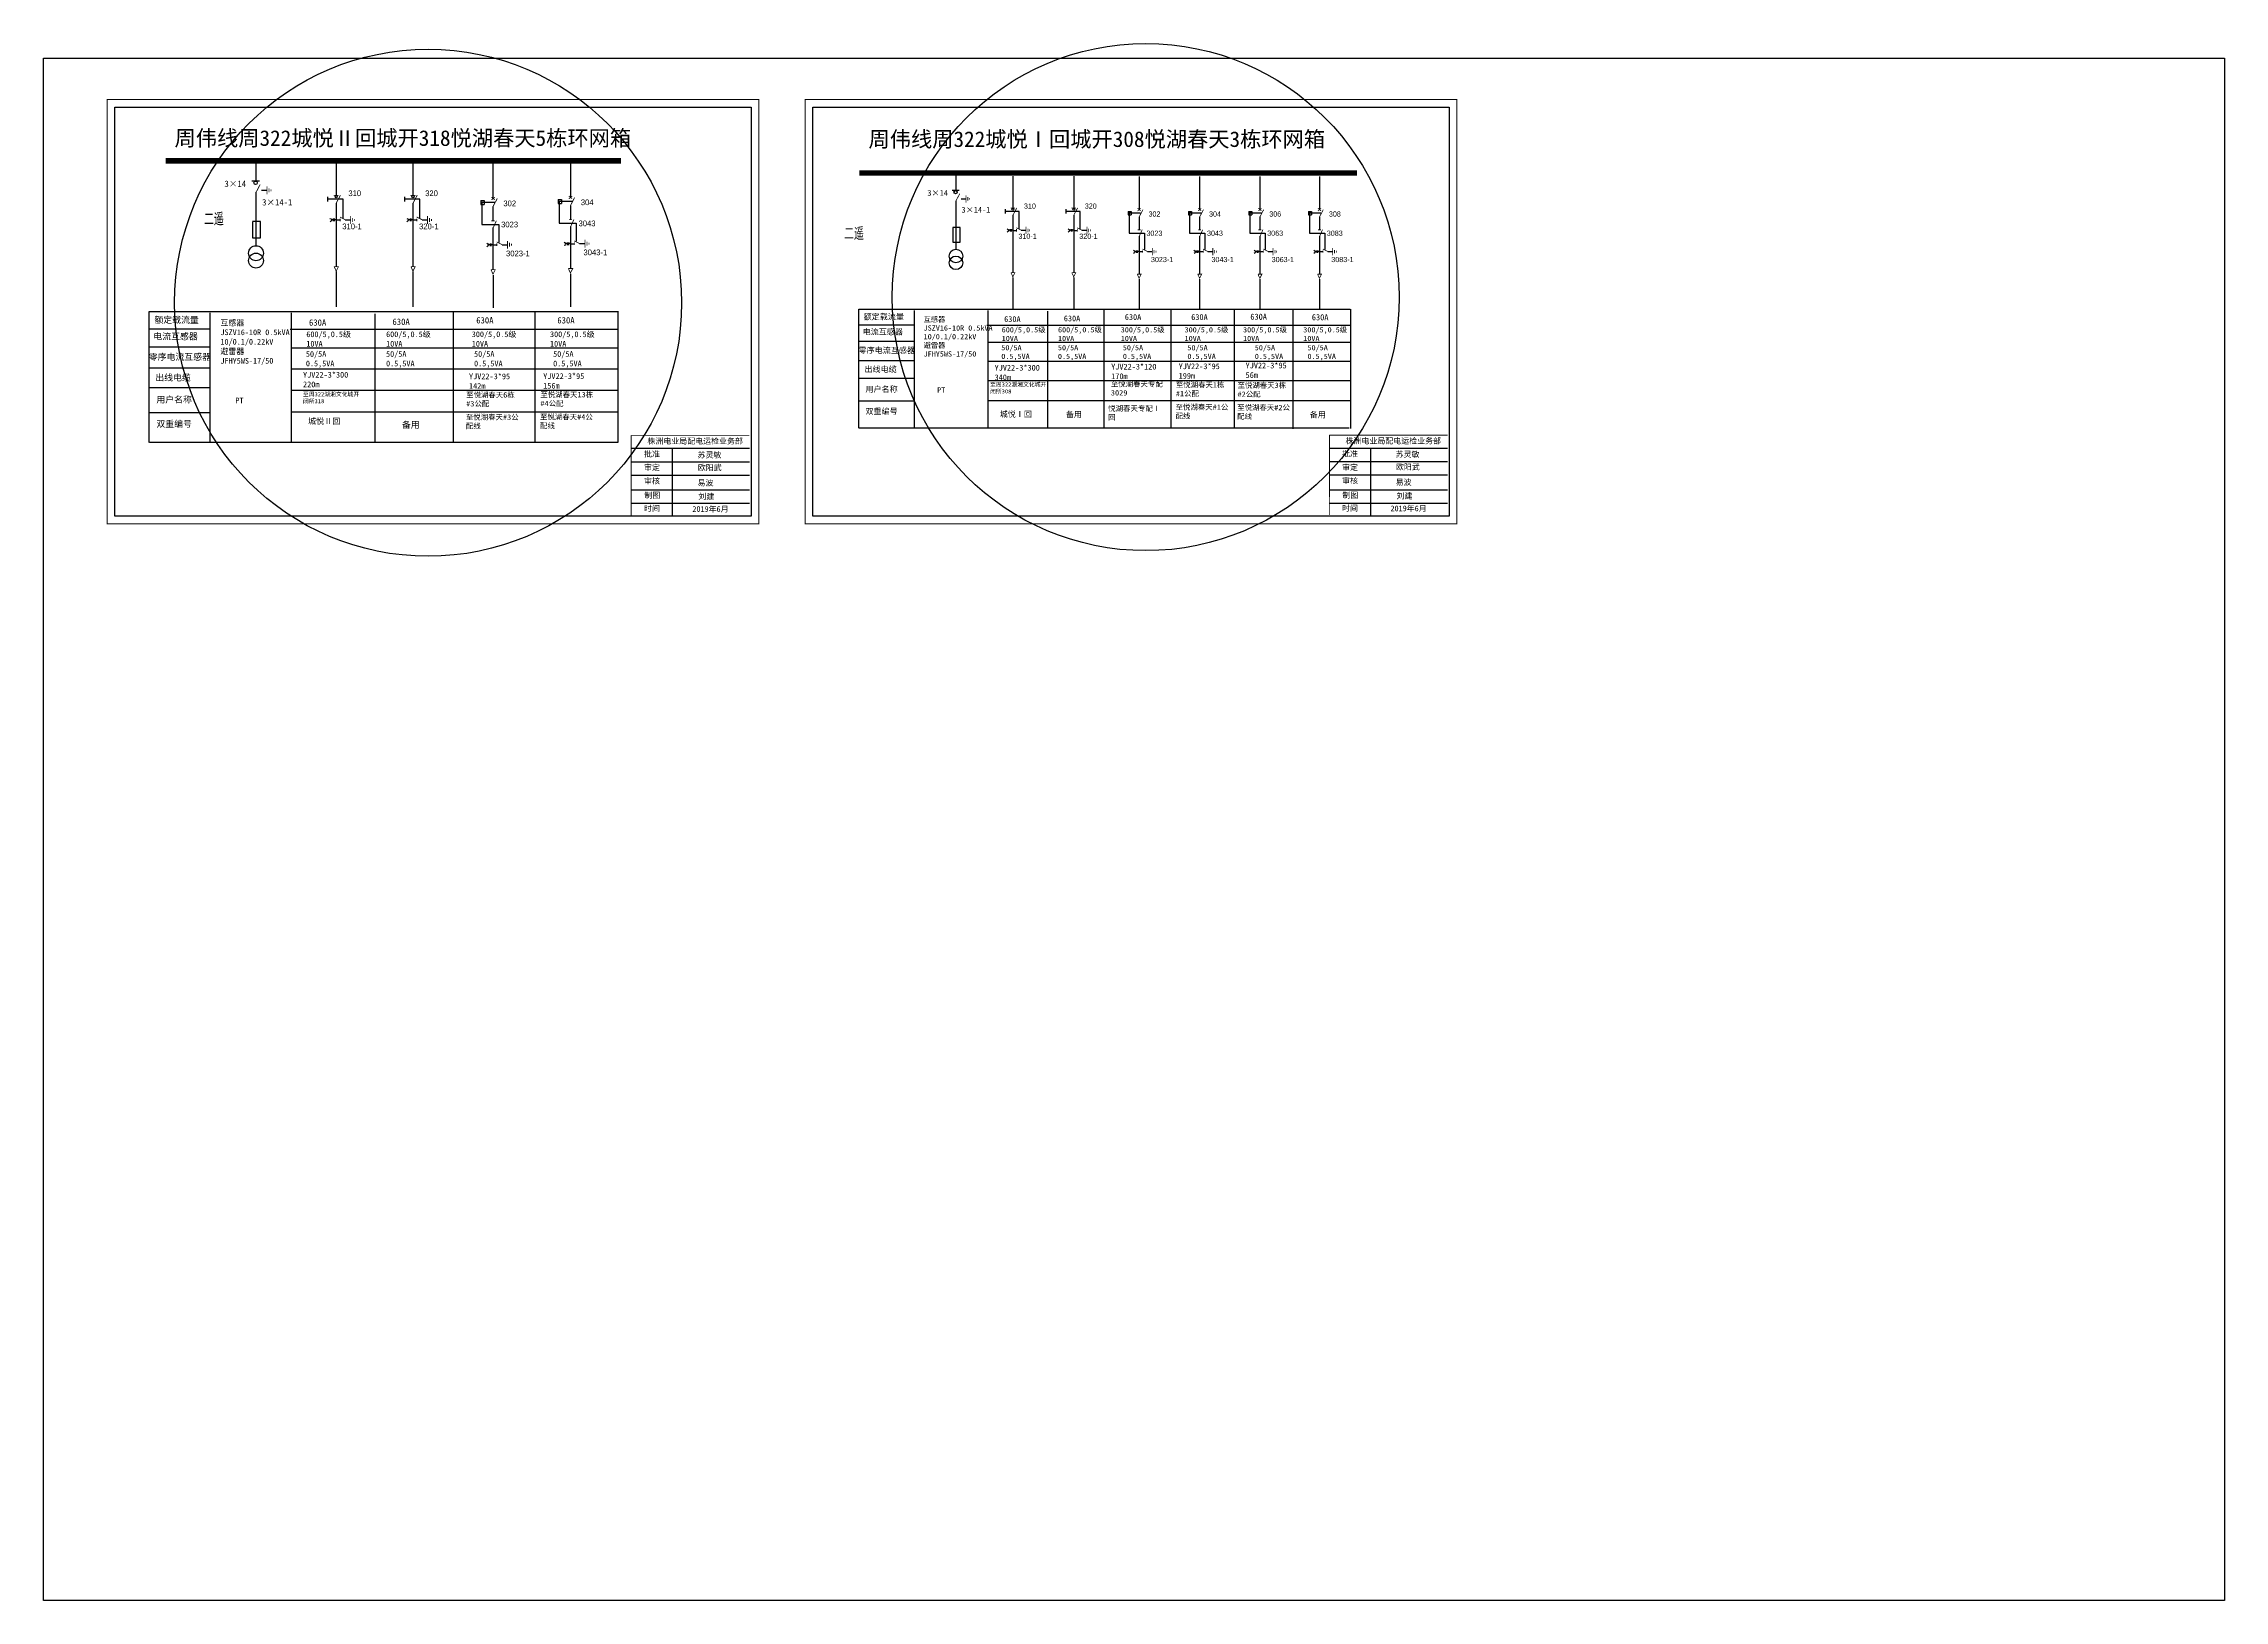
# Model space of a CAD drawing. Extents: x -194 to 226, y -192 to 108.
import ezdxf

# ---------------------------------------------------------------- set-up
doc = ezdxf.new("R2010")
doc.units = 0
doc.header["$LTSCALE"] = 0.774411
doc.linetypes.add('ACAD_ISO02W100', pattern=[15, 12, -3])
doc.linetypes.add('CENTER', pattern=[50.8, 31.75, -6.35, 6.35, -6.35])
doc.layers.get('0').update_dxf_attribs({"linetype": 'CONTINUOUS'})
doc.layers.add('2', color=7, linetype='CONTINUOUS')
doc.layers.add('3', color=7, linetype='CONTINUOUS')
doc.styles.add('hztxt_txtstyle_0.00_0_0', font='simkai.ttf')
doc.styles.add('hztxt_txtstyle_1.80_0_0', font='', dxfattribs={"height": 1.8, "bigfont": 'hztxt.shx'})
doc.styles.add('hztxt_txtstyle_2.70_0_0', font='simkai.ttf', dxfattribs={"height": 2.7})
doc.styles.add('字体', font='', dxfattribs={"height": 2.5})
doc.styles.add('宋体', font='', dxfattribs={"width": 0.65})
doc.styles.get('hztxt_txtstyle_1.80_0_0').set_extended_font_data('hztxt')
doc.styles.get('字体').set_extended_font_data('SimSun')
doc.styles.get('宋体').set_extended_font_data('SimSun')

# ---------------------------------------------------------------- blocks, each defined once
blk = doc.blocks.new('JD')
for points in [[(-2, 0.2), (-2, -0.2), (2, 0.2), (2, -0.2)], [(1, -1.2), (1, -0.8), (-1, -1.2), (-1, -0.8)], [(-0.5, -1.8), (-0.5, -2.2), (0.5, -1.8), (0.5, -2.2)]]:
    blk.add_trace(points)

msp = doc.modelspace()

# ---------------------------------------------------------------- linework, layer by layer
at = {"color": 0}
for p, q in [((-194.22, 105.09), (225.78, 105.09)), ((-153.34, 85.09), (-153.34, 81.47)), ((-137.88, 85.38), (-137.88, 78.66)), ((-123.09, 85.38), (-123.09, 78.66)), ((-107.68, 85.07), (-107.68, 78.01)), ((-92.76, 85.28), (-92.76, 78.22)), ((-18.53, 82.94), (-18.53, 79.65)), ((-7.55, 82.33), (-7.55, 76.22)), ((4.17, 82.33), (4.17, 76.22)), ((16.76, 82.3), (16.76, 75.88)), ((28.41, 82.3), (28.41, 75.88)), ((40.01, 82.3), (40.01, 75.88)), ((51.49, 82.3), (51.49, 75.88)), ((-153.33, 79.24), (-153.33, 68.98)), ((-152.25, 79.64), (-151.21, 79.64)), ((-137.88, 77.16), (-137.88, 64.95)), ((-123.09, 77.16), (-123.09, 64.95)), ((-110.02, 77.63), (-109.36, 77.63)), ((-110.02, 77.63), (-110.02, 76.9)), ((-110.02, 76.9), (-109.36, 76.9)), ((-109.36, 77.63), (-109.36, 76.9)), ((-107.68, 76.52), (-107.68, 73.79)), ((-95.11, 77.84), (-94.45, 77.84)), ((-95.11, 77.84), (-95.11, 77.11)), ((-95.11, 77.11), (-94.45, 77.11)), ((-94.45, 77.84), (-94.45, 77.11)), ((-92.76, 76.72), (-92.76, 74)), ((-18.52, 77.61), (-18.52, 68.29)), ((-17.54, 77.98), (-16.59, 77.98)), ((-137.88, 73.92), (-137.12, 73.92)), ((-136.12, 73.94), (-135.09, 73.94)), ((-123.09, 73.92), (-122.33, 73.92)), ((-121.34, 73.94), (-120.3, 73.94)), ((-107.68, 72.43), (-107.68, 64.39)), ((-92.76, 72.64), (-92.76, 64.6)), ((-7.55, 74.86), (-7.55, 63.76)), ((-7.55, 71.91), (-6.86, 71.91)), ((-5.96, 71.93), (-5.02, 71.93)), ((4.17, 74.86), (4.17, 63.76)), ((4.17, 71.91), (4.86, 71.91)), ((5.76, 71.93), (6.7, 71.93)), ((14.63, 75.54), (15.22, 75.54)), ((14.63, 75.54), (14.63, 74.87)), ((14.63, 74.87), (15.22, 74.87)), ((15.22, 75.54), (15.22, 74.87)), ((16.76, 74.52), (16.76, 72.05)), ((26.28, 75.54), (26.88, 75.54)), ((26.28, 75.54), (26.28, 74.87)), ((26.28, 74.87), (26.88, 74.87)), ((26.88, 75.54), (26.88, 74.87)), ((28.41, 74.52), (28.41, 72.05)), ((37.88, 75.54), (38.48, 75.54)), ((37.88, 75.54), (37.88, 74.87)), ((37.88, 74.87), (38.48, 74.87)), ((38.48, 75.54), (38.48, 74.87)), ((40.01, 74.52), (40.01, 72.05)), ((49.36, 75.54), (49.96, 75.54)), ((49.36, 75.54), (49.36, 74.87)), ((49.36, 74.87), (49.96, 74.87)), ((49.96, 75.54), (49.96, 74.87)), ((51.49, 74.52), (51.49, 72.05)), ((-107.68, 69.13), (-106.92, 69.13)), ((-105.92, 69.15), (-104.89, 69.15)), ((-92.76, 69.34), (-92, 69.34)), ((-91.01, 69.36), (-89.98, 69.36)), ((16.76, 70.81), (16.76, 63.5)), ((16.76, 67.81), (17.45, 67.81)), ((18.35, 67.83), (19.29, 67.83)), ((28.41, 70.81), (28.41, 63.5)), ((28.41, 67.81), (29.11, 67.81)), ((30.01, 67.83), (30.95, 67.83)), ((40.01, 70.81), (40.01, 63.5)), ((40.01, 67.81), (40.7, 67.81)), ((41.61, 67.83), (42.55, 67.83)), ((51.49, 70.81), (51.49, 63.5)), ((51.49, 67.81), (52.18, 67.81)), ((53.08, 67.83), (54.02, 67.83)), ((-162.08, 52.89), (-173.85, 52.89)), ((-26.52, 50.51), (-37.22, 50.51)), ((-26.48, 53.66), (-37.18, 53.66)), ((-162.12, 49.42), (-173.9, 49.42)), ((-26.52, 46.79), (-37.22, 46.79)), ((-162.12, 45.34), (-173.9, 45.34)), ((-26.56, 43.4), (-37.26, 43.4)), ((-162.17, 41.61), (-173.94, 41.61)), ((-26.52, 38.99), (-37.22, 38.99)), ((-162.13, 36.76), (-173.9, 36.76))]:
    msp.add_line(p, q, dxfattribs=at)
for p, q in [((-194.22, -191.91), (-194.22, 105.09)), ((225.78, 105.09), (225.78, -191.91)), ((225.78, -191.91), (-194.22, -191.91))]:
    msp.add_line(p, q)
at = {"color": 0, "linetype": 'ACAD_ISO02W100'}
for p, q in [((-107.35, 77.25), (-109.81, 77.25)), ((-109.81, 77.25), (-109.81, 73.06)), ((-92.43, 77.46), (-94.9, 77.46)), ((-94.9, 77.46), (-94.9, 73.27)), ((-109.81, 73.06), (-106.56, 73.06)), ((-106.56, 73.06), (-106.56, 69.6)), ((-94.9, 73.27), (-91.65, 73.27)), ((-91.65, 73.27), (-91.65, 69.81)), ((17.06, 75.19), (14.82, 75.19)), ((14.82, 75.19), (14.82, 71.38)), ((28.71, 75.19), (26.47, 75.19)), ((26.47, 75.19), (26.47, 71.38)), ((40.31, 75.19), (38.07, 75.19)), ((38.07, 75.19), (38.07, 71.38)), ((51.79, 75.19), (49.55, 75.19)), ((49.55, 75.19), (49.55, 71.38)), ((14.82, 71.38), (17.77, 71.38)), ((17.77, 71.38), (17.77, 68.24)), ((26.47, 71.38), (29.43, 71.38)), ((29.43, 71.38), (29.43, 68.24)), ((38.07, 71.38), (41.03, 71.38)), ((41.03, 71.38), (41.03, 68.24)), ((49.55, 71.38), (52.5, 71.38)), ((52.5, 71.38), (52.5, 68.24))]:
    msp.add_line(p, q, dxfattribs=at)
at = {"color": 0, "linetype": 'CENTER'}
for p, q in [((-137.87, 63.96), (-137.87, 57.21)), ((-123.09, 63.96), (-123.09, 57.21)), ((-107.67, 63.31), (-107.67, 56.97)), ((-92.76, 63.52), (-92.76, 57.18)), ((-7.55, 62.86), (-7.55, 56.72)), ((4.17, 62.86), (4.17, 56.72)), ((16.76, 62.52), (16.76, 56.76)), ((28.42, 62.52), (28.42, 56.76)), ((40.02, 62.52), (40.02, 56.76)), ((51.49, 62.52), (51.49, 56.76))]:
    msp.add_line(p, q, dxfattribs=at)
at = {"color": 0, "linetype": 'Continuous'}
for p, q in [((-173.92, 56.27), (-83.48, 56.27)), ((-173.88, 31.04), (-173.88, 56.27)), ((-162.19, 56), (-162.19, 31.04)), ((-146.56, 56), (-146.56, 31.04)), ((-130.45, 55.84), (-130.45, 31.06)), ((-115.33, 56.23), (-115.33, 31.04)), ((-99.6, 56.23), (-99.6, 31.04)), ((-83.66, 56.21), (-83.66, 31.03)), ((-37.24, 56.74), (57.42, 56.74)), ((-37.2, 33.8), (-37.2, 56.74)), ((-26.57, 56.49), (-26.57, 33.8)), ((-12.36, 56.49), (-12.36, 33.8)), ((-0.85, 56.34), (-0.85, 33.81)), ((9.98, 56.7), (9.98, 33.8)), ((22.87, 56.7), (22.87, 33.8)), ((35.07, 56.68), (35.07, 33.79)), ((46.34, 56.6), (46.34, 33.71)), ((57.48, 56.72), (57.48, 33.78)), ((-146.75, 52.9), (-83.66, 52.9)), ((-12.54, 53.67), (57.45, 53.67)), ((-146.56, 49.28), (-83.66, 49.28)), ((-12.36, 50.38), (57.48, 50.38)), ((-12.36, 46.7), (57.36, 46.7)), ((-146.56, 45.23), (-83.66, 45.23)), ((-12.36, 42.97), (57.55, 42.97)), ((-146.56, 41.13), (-83.66, 41.13)), ((-12.36, 39.17), (57.45, 39.17)), ((-146.56, 36.95), (-83.66, 36.95)), ((57.21, 33.8), (-37.13, 33.8)), ((-83.66, 31.04), (-173.8, 31.04)), ((-81.04, 29.95), (-58.28, 29.95)), ((-73.14, 29.95), (-73.14, 17.02)), ((53.41, 29.99), (76.16, 29.99)), ((61.31, 29.99), (61.31, 17.05)), ((-81.04, 27.36), (-58.28, 27.36)), ((53.41, 27.39), (76.16, 27.39)), ((-81.04, 24.76), (-58.28, 24.76)), ((-81.04, 21.94), (-58.28, 21.94)), ((53.41, 24.8), (76.16, 24.8)), ((53.41, 21.97), (76.16, 21.97)), ((-81.04, 19.35), (-58.28, 19.35)), ((53.41, 19.38), (76.16, 19.38))]:
    msp.add_line(p, q, dxfattribs=at)
at = {"color": 0, "linetype": 'Continuous', "const_width": 0.182}
for points in [[(-181.98, 97.08), (-56.49, 97.08), (-56.49, 15.38), (-181.98, 15.38)], [(-47.53, 97.12), (77.95, 97.12), (77.95, 15.41), (-47.53, 15.41)]]:
    msp.add_lwpolyline(points, close=True, dxfattribs=at)
at = {"color": 0, "linetype": 'Continuous'}
for points in [[(-180.5, 95.6), (-57.97, 95.6), (-57.97, 16.85), (-180.5, 16.85)], [(-46.05, 95.64), (76.48, 95.64), (76.48, 16.89), (-46.05, 16.89)]]:
    msp.add_lwpolyline(points, close=True, dxfattribs=at)
at = {"color": 0}
for points, const_width in [([(-170.72, 85.3), (-83.04, 85.3)], 1.1), ([(-154.17, 81.42), (-152.63, 81.42)], 0.261), ([(-153.33, 79.19), (-152.5, 80.76)], 0.165), ([(-37.13, 82.94), (58.72, 82.94)], 0.998), ([(-138.36, 78.64), (-137.39, 78.64)], 0.165), ([(-137.88, 77.12), (-137.05, 78.68)], 0.165), ([(-123.58, 78.64), (-122.6, 78.64)], 0.165), ([(-123.09, 77.12), (-122.27, 78.68)], 0.165), ([(-107.98, 78.32), (-107.34, 77.78)], 0.165), ([(-107.99, 77.77), (-107.32, 78.27)], 0.165), ([(-107.68, 76.47), (-106.85, 78.04)], 0.165), ([(-93.08, 77.98), (-92.41, 78.48)], 0.165), ([(-93.07, 78.53), (-92.42, 77.99)], 0.165), ([(-92.76, 76.68), (-91.94, 78.24)], 0.165), ([(-19.29, 79.6), (-17.88, 79.6)], 0.238), ([(-18.52, 77.57), (-17.77, 78.99)], 0.15), ([(-7.99, 76.2), (-7.11, 76.2)], 0.15), ([(-7.55, 74.82), (-6.8, 76.24)], 0.15), ([(3.73, 76.2), (4.61, 76.2)], 0.15), ([(4.17, 74.82), (4.92, 76.24)], 0.15), ([(16.48, 76.16), (17.06, 75.67)], 0.15), ([(16.47, 75.66), (17.08, 76.12)], 0.15), ([(16.76, 74.48), (17.51, 75.9)], 0.15), ([(28.13, 75.66), (28.74, 76.12)], 0.15), ([(28.14, 76.16), (28.72, 75.67)], 0.15), ([(28.41, 74.48), (29.16, 75.9)], 0.15), ([(39.73, 75.66), (40.34, 76.12)], 0.15), ([(39.73, 76.16), (40.32, 75.67)], 0.15), ([(40.01, 74.48), (40.76, 75.9)], 0.15), ([(51.21, 76.16), (51.8, 75.67)], 0.15), ([(51.2, 75.66), (51.81, 76.12)], 0.15), ([(51.49, 74.48), (52.24, 75.9)], 0.15), ([(-137.16, 74.47), (-136.06, 73.92)], 0.165), ([(-137.12, 74.17), (-137.12, 73.66)], 0.165), ([(-122.37, 74.47), (-121.27, 73.92)], 0.165), ([(-122.33, 74.17), (-122.33, 73.66)], 0.165), ([(-107.97, 73.75), (-107.36, 73.75)], 0.165), ([(-107.71, 72.23), (-107.02, 73.78)], 0.165), ([(-93.06, 73.96), (-92.45, 73.96)], 0.165), ([(-92.8, 72.44), (-92.1, 73.99)], 0.165), ([(-6.9, 72.41), (-5.9, 71.91)], 0.15), ([(-6.86, 72.14), (-6.86, 71.68)], 0.15), ([(4.82, 72.41), (5.82, 71.91)], 0.15), ([(4.86, 72.14), (4.86, 71.68)], 0.15), ([(16.49, 72.01), (17.04, 72.01)], 0.15), ([(16.73, 70.63), (17.36, 72.04)], 0.15), ([(28.15, 72.01), (28.7, 72.01)], 0.15), ([(28.38, 70.63), (29.01, 72.04)], 0.15), ([(39.74, 72.01), (40.3, 72.01)], 0.15), ([(39.98, 70.63), (40.61, 72.04)], 0.15), ([(51.22, 72.01), (51.78, 72.01)], 0.15), ([(51.46, 70.63), (52.09, 72.04)], 0.15), ([(-106.96, 69.68), (-105.86, 69.13)], 0.165), ([(-106.92, 69.38), (-106.92, 68.88)], 0.165), ([(-92.04, 69.89), (-90.95, 69.34)], 0.165), ([(-92, 69.59), (-92, 69.09)], 0.165), ([(17.41, 68.31), (18.41, 67.81)], 0.15), ([(17.45, 68.04), (17.45, 67.58)], 0.15), ([(29.07, 68.31), (30.07, 67.81)], 0.15), ([(29.11, 68.04), (29.11, 67.58)], 0.15), ([(40.67, 68.31), (41.66, 67.81)], 0.15), ([(40.7, 68.04), (40.7, 67.58)], 0.15), ([(52.14, 68.31), (53.14, 67.81)], 0.15), ([(52.18, 68.04), (52.18, 67.58)], 0.15), ([(-138.28, 64.92), (-137.44, 64.92), (-137.87, 64.07), (-138.27, 64.94)], 0.165), ([(-123.49, 64.92), (-122.66, 64.92), (-123.09, 64.07), (-123.48, 64.94)], 0.165), ([(-108.08, 64.34), (-107.24, 64.34), (-107.67, 63.49), (-108.07, 64.36)], 0.165), ([(-93.17, 64.55), (-92.33, 64.55), (-92.76, 63.7), (-93.16, 64.57)], 0.165), ([(-7.92, 63.74), (-7.16, 63.74), (-7.55, 62.96), (-7.91, 63.75)], 0.15), ([(3.8, 63.74), (4.56, 63.74), (4.17, 62.96), (3.81, 63.75)], 0.15), ([(16.39, 63.46), (17.15, 63.46), (16.76, 62.68), (16.4, 63.47)], 0.15), ([(28.05, 63.46), (28.81, 63.46), (28.42, 62.68), (28.06, 63.47)], 0.15), ([(39.64, 63.46), (40.41, 63.46), (40.02, 62.68), (39.65, 63.47)], 0.15), ([(51.12, 63.46), (51.88, 63.46), (51.49, 62.68), (51.13, 63.47)], 0.15)]:
    msp.add_lwpolyline(points, dxfattribs=dict(at, const_width=const_width))
for points in [[(-139.54, 78.39), (-139.54, 77.47)], [(-124.75, 78.39), (-124.75, 77.47)], [(-9.06, 75.98), (-9.06, 75.14)], [(2.66, 75.98), (2.66, 75.14)], [(-153.98, 73.55), (-153.98, 70.48), (-152.46, 70.48), (-152.46, 73.59), (-153.98, 73.59)], [(-138.43, 73.92), (-138.78, 73.92)], [(-138.43, 74.16), (-138.43, 73.66)], [(-138.28, 74.16), (-138.28, 73.66)], [(-137.88, 73.92), (-138.28, 73.92)], [(-123.64, 73.92), (-123.99, 73.92)], [(-123.64, 74.16), (-123.64, 73.66)], [(-123.49, 74.16), (-123.49, 73.66)], [(-123.09, 73.92), (-123.49, 73.92)], [(-19.11, 72.45), (-19.11, 69.65), (-17.73, 69.65), (-17.73, 72.48), (-19.11, 72.48)], [(-8.05, 71.92), (-8.37, 71.92)], [(-8.05, 72.13), (-8.05, 71.67)], [(-7.91, 72.13), (-7.91, 71.67)], [(-7.55, 71.92), (-7.91, 71.92)], [(3.66, 71.92), (3.35, 71.92)], [(3.66, 72.13), (3.66, 71.67)], [(3.8, 72.13), (3.8, 71.67)], [(4.17, 71.92), (3.8, 71.92)], [(-108.23, 69.14), (-108.58, 69.14)], [(-108.23, 69.37), (-108.23, 68.87)], [(-108.08, 69.37), (-108.08, 68.87)], [(-107.68, 69.14), (-108.08, 69.14)], [(-93.32, 69.35), (-93.66, 69.35)], [(-93.32, 69.58), (-93.32, 69.08)], [(-93.16, 69.58), (-93.16, 69.08)], [(-92.76, 69.35), (-93.16, 69.35)], [(16.25, 67.82), (15.94, 67.82)], [(16.25, 68.03), (16.25, 67.57)], [(16.39, 68.03), (16.39, 67.57)], [(16.75, 67.82), (16.39, 67.82)], [(27.91, 67.82), (27.6, 67.82)], [(27.91, 68.03), (27.91, 67.57)], [(28.05, 68.03), (28.05, 67.57)], [(28.41, 67.82), (28.05, 67.82)], [(39.51, 67.82), (39.19, 67.82)], [(39.51, 68.03), (39.51, 67.57)], [(39.65, 68.03), (39.65, 67.57)], [(40.01, 67.82), (39.65, 67.82)], [(50.99, 67.82), (50.67, 67.82)], [(50.99, 68.03), (50.99, 67.57)], [(51.13, 68.03), (51.13, 67.57)], [(51.49, 67.82), (51.13, 67.82)]]:
    msp.add_lwpolyline(points, dxfattribs=at)
at = {"color": 0, "linetype": 'ACAD_ISO02W100'}
for points in [[(-136.53, 74.18), (-136.53, 77.93), (-139.54, 77.93)], [(-121.74, 74.18), (-121.74, 77.93), (-124.75, 77.93)], [(-6.32, 72.15), (-6.32, 75.56), (-9.06, 75.56)], [(5.4, 72.15), (5.4, 75.56), (2.66, 75.56)]]:
    msp.add_lwpolyline(points, dxfattribs=at)
at = {"color": 0}
for points in [[(-139.07, 74.21, -0.877934), (-139.06, 73.54)], [(-124.29, 74.21, -0.877934), (-124.27, 73.54)], [(-8.64, 72.18, -0.877934), (-8.63, 71.57)], [(3.08, 72.18, -0.877934), (3.09, 71.57)], [(-108.87, 69.42, -0.877934), (-108.86, 68.75)], [(-93.96, 69.63, -0.877934), (-93.95, 68.96)], [(15.67, 68.07, -0.877934), (15.68, 67.47)], [(27.33, 68.07, -0.877934), (27.34, 67.47)], [(38.92, 68.07, -0.877934), (38.94, 67.47)], [(50.4, 68.07, -0.877934), (50.41, 67.47)]]:
    msp.add_lwpolyline(points, format="xyb", dxfattribs=at)
at = {"color": 0, "linetype": 'Continuous', "const_width": 0.182}
for points in [[(-81.04, 32.43), (-81.05, 17.06)], [(-81.04, 32.43), (-58.28, 32.43)], [(53.41, 32.47), (53.4, 17.1)], [(53.41, 32.47), (76.16, 32.47)]]:
    msp.add_lwpolyline(points, dxfattribs=at)
at = {"color": 1, "linetype": 'Continuous'}
for centre in [(-120.17, 57.96), (18.04, 59.05)]:
    msp.add_circle(centre, 48.82, dxfattribs=at)
at = {"color": 0}
for centre, radius in [((-153.4, 81.05), 0.335), ((-137.88, 78.4), 0.211), ((-123.09, 78.4), 0.211), ((-18.59, 79.27), 0.305), ((-7.55, 75.99), 0.192), ((4.17, 75.99), 0.192)]:
    msp.add_circle(centre, radius, dxfattribs=at)
at = {"layer": '2', "color": 0}
for centre, radius in [((-153.32, 67.51), 1.44), ((-153.32, 66.08), 1.44), ((-18.51, 66.96), 1.31), ((-18.51, 65.65), 1.31)]:
    msp.add_circle(centre, radius, dxfattribs=at)

# ---------------------------------------------------------------- block references
at = {"color": 0, "rotation": 90}
for p, xscale, yscale, zscale in [((-151.2, 79.61), 0.3844120780053801, 0.3844120780053801, 0.3844120780054647), ((-16.58, 77.96), 0.3494655254594932, 0.3494655254594932, 0.3494655254595134), ((-135.07, 73.91), 0.3844120780053801, 0.3844120780053801, 0.3844120780054647), ((-120.29, 73.91), 0.3844120780053801, 0.3844120780053801, 0.3844120780054647), ((-5, 71.9), 0.3494655254594932, 0.3494655254594932, 0.3494655254595134), ((6.72, 71.9), 0.3494655254594932, 0.3494655254594932, 0.3494655254595134), ((-104.87, 69.12), 0.3844120780053801, 0.3844120780053801, 0.3844120780054647), ((-89.96, 69.33), 0.3844120780053801, 0.3844120780053801, 0.3844120780054647), ((19.3, 67.8), 0.3494655254594932, 0.3494655254594932, 0.3494655254595134), ((30.96, 67.8), 0.3494655254594932, 0.3494655254594932, 0.3494655254595134), ((42.56, 67.8), 0.3494655254594932, 0.3494655254594932, 0.3494655254595134), ((54.04, 67.8), 0.3494655254594932, 0.3494655254594932, 0.3494655254595134)]:
    msp.add_blockref('JD', p, dxfattribs=dict(at, xscale=xscale, yscale=yscale, zscale=zscale))

# ---------------------------------------------------------------- texts
at = {"color": 0, "linetype": 'Continuous', "style": 'hztxt_txtstyle_2.70_0_0'}
for s, height, p in [('3×14', 1.22, (-159.38, 80.27)), ('3×14-1', 1.22, (-152.14, 76.7)), ('3×14', 1.109, (-24.02, 78.56)), ('3×14-1', 1.109, (-17.44, 75.31))]:
    msp.add_text(s, height=height, dxfattribs=at).set_placement(p)
at = {"color": 0, "style": 'hztxt_txtstyle_1.80_0_0'}
for s, height, p in [('310', 1.098, (-135.53, 78.5)), ('320', 1.098, (-120.74, 78.5)), ('302', 1.098, (-105.68, 76.55)), ('304', 1.098, (-90.76, 76.76)), ('310', 0.998, (-5.42, 76.08)), ('320', 0.998, (6.3, 76.08)), ('310-1', 1.098, (-136.7, 72.12)), ('320-1', 1.098, (-121.91, 72.12)), ('3023', 1.098, (-106.11, 72.49)), ('3043', 1.098, (-91.2, 72.7)), ('3023', 0.998, (18.18, 70.86)), ('302', 0.998, (18.57, 74.56)), ('3043', 0.998, (29.84, 70.86)), ('304', 0.998, (30.23, 74.56)), ('3063', 0.998, (41.43, 70.86)), ('306', 0.998, (41.83, 74.56)), ('3083', 0.998, (52.91, 70.86)), ('308', 0.998, (53.31, 74.56)), ('3023-1', 1.098, (-105.16, 66.91)), ('3043-1', 1.098, (-90.25, 67.12)), ('310-1', 0.998, (-6.48, 70.27)), ('320-1', 0.998, (5.24, 70.27)), ('3023-1', 0.998, (19.04, 65.79)), ('3043-1', 0.998, (30.7, 65.79)), ('3063-1', 0.998, (42.29, 65.79)), ('3083-1', 0.998, (53.77, 65.79))]:
    msp.add_text(s, height=height, dxfattribs=at).set_placement(p)
at = {"color": 0, "linetype": 'Continuous', "attachment_point": 1}
for s, insert, char_height, width, style in [('周伟线周322城悦Ⅱ回城开318悦湖春天5栋环网箱', (-169.01, 91.18), 3, 92.0025, '字体'), ('周伟线周322城悦Ⅰ回城开308悦湖春天3栋环网箱', (-35.36, 90.97), 3, 92.0025, '字体'), ('{\\fSimSun|b0|i0|c134|p2;额定载流量}', (-172.88, 55.27), 1.2204, 19.6738, 'hztxt_txtstyle_2.70_0_0'), ('\\A1;{\\fSimSun|b0|i0|c134|p2;互感器\\PJSZV16-10R 0.5kVA\\P10/0.1/0.22kV\\P避雷器\\PJFHY5WS-17/50}', (-160.17, 54.66), 1.0983, 20.2524, 'hztxt_txtstyle_2.70_0_0'), ('{\\fSimSun|b0|i0|c134|p2;630A}', (-143.11, 54.77), 1.2204, 19.6738, 'hztxt_txtstyle_2.70_0_0'), ('{\\fSimSun|b0|i0|c134|p2;630A}', (-127.03, 54.92), 1.2204, 19.6738, 'hztxt_txtstyle_2.70_0_0'), ('{\\fSimSun|b0|i0|c134|p2;630A}', (-110.9, 55.2), 1.2204, 19.6738, 'hztxt_txtstyle_2.70_0_0'), ('{\\fSimSun|b0|i0|c134|p2;630A}', (-95.28, 55.2), 1.2204, 19.6738, 'hztxt_txtstyle_2.70_0_0'), ('{\\fSimSun|b0|i0|c134|p2;额定载流量}', (-36.29, 55.83), 1.1094, 17.8852, 'hztxt_txtstyle_2.70_0_0'), ('\\A1;{\\fSimSun|b0|i0|c134|p2;互感器\\PJSZV16-10R 0.5kVA\\P10/0.1/0.22kV\\P避雷器\\PJFHY5WS-17/50}', (-24.74, 55.27), 0.9985, 18.4113, 'hztxt_txtstyle_2.70_0_0'), ('{\\fSimSun|b0|i0|c134|p2;630A}', (-9.23, 55.37), 1.1094, 17.8852, 'hztxt_txtstyle_2.70_0_0'), ('{\\fSimSun|b0|i0|c134|p2;630A}', (2.26, 55.5), 1.1094, 17.8852, 'hztxt_txtstyle_2.70_0_0'), ('{\\fSimSun|b0|i0|c134|p2;630A}', (14.01, 55.76), 1.1094, 17.8852, 'hztxt_txtstyle_2.70_0_0'), ('{\\fSimSun|b0|i0|c134|p2;630A}', (26.8, 55.76), 1.1094, 17.8852, 'hztxt_txtstyle_2.70_0_0'), ('{\\fSimSun|b0|i0|c134|p2;630A}', (38.18, 55.86), 1.1757, 9.454, 'hztxt_txtstyle_0.00_0_0'), ('{\\fSimSun|b0|i0|c134|p2;630A}', (50.03, 55.76), 1.1757, 9.454, 'hztxt_txtstyle_0.00_0_0'), ('{\\fSimSun|b0|i0|c134|p2;电流互感器}', (-173.09, 52.1), 1.2204, 19.6738, 'hztxt_txtstyle_2.70_0_0'), ('\\A1;{\\fSimSun|b0|i0|c134|p2;600/5,0.5级\\P10VA}', (-143.63, 52.45), 1.0983, 20.2524, 'hztxt_txtstyle_2.70_0_0'), ('\\A1;{\\fSimSun|b0|i0|c134|p2;600/5,0.5级\\P10VA}', (-128.26, 52.45), 1.0983, 20.2524, 'hztxt_txtstyle_2.70_0_0'), ('\\A1;{\\fSimSun|b0|i0|c134|p2;300/5,0.5级\\P10VA}', (-111.76, 52.45), 1.0983, 20.2524, 'hztxt_txtstyle_2.70_0_0'), ('\\A1;{\\fSimSun|b0|i0|c134|p2;300/5,0.5级\\P10VA}', (-96.69, 52.45), 1.0983, 20.2524, 'hztxt_txtstyle_2.70_0_0'), ('{\\fSimSun|b0|i0|c134|p2;电流互感器}', (-36.49, 52.94), 1.1094, 17.8852, 'hztxt_txtstyle_2.70_0_0'), ('\\A1;{\\fSimSun|b0|i0|c134|p2;600/5,0.5级\\P10VA}', (-9.7, 53.26), 0.9985, 18.4113, 'hztxt_txtstyle_2.70_0_0'), ('\\A1;{\\fSimSun|b0|i0|c134|p2;600/5,0.5级\\P10VA}', (1.14, 53.26), 0.9985, 18.4113, 'hztxt_txtstyle_2.70_0_0'), ('\\A1;{\\fSimSun|b0|i0|c134|p2;300/5,0.5级\\P10VA}', (13.23, 53.26), 0.9985, 18.4113, 'hztxt_txtstyle_2.70_0_0'), ('\\A1;{\\fSimSun|b0|i0|c134|p2;300/5,0.5级\\P10VA}', (25.52, 53.26), 0.9985, 18.4113, 'hztxt_txtstyle_2.70_0_0'), ('\\A1;{\\fSimSun|b0|i0|c134|p2;300/5,0.5级\\P10VA}', (36.78, 53.26), 0.9985, 18.4113, 'hztxt_txtstyle_2.70_0_0'), ('\\A1;{\\fSimSun|b0|i0|c134|p2;300/5,0.5级\\P10VA}', (48.38, 53.26), 0.9985, 18.4113, 'hztxt_txtstyle_2.70_0_0'), ('{\\fSimSun|b0|i0|c134|p2;零序电流互感器}', (-173.96, 48.16), 1.2204, 19.6738, 'hztxt_txtstyle_2.70_0_0'), ('{\\fSimSun|b0|i0|c134|p2;50/5A\\P0.5,5VA}', (-143.71, 48.65), 1.0983, 19.6738, 'hztxt_txtstyle_2.70_0_0'), ('{\\fSimSun|b0|i0|c134|p2;50/5A\\P0.5,5VA}', (-128.27, 48.65), 1.0983, 19.6738, 'hztxt_txtstyle_2.70_0_0'), ('{\\fSimSun|b0|i0|c134|p2;50/5A\\P0.5,5VA}', (-111.32, 48.65), 1.0983, 19.6738, 'hztxt_txtstyle_2.70_0_0'), ('{\\fSimSun|b0|i0|c134|p2;50/5A\\P0.5,5VA}', (-96.09, 48.65), 1.0983, 19.6738, 'hztxt_txtstyle_2.70_0_0'), ('{\\fSimSun|b0|i0|c134|p2;零序电流互感器}', (-37.28, 49.36), 1.1094, 17.8852, 'hztxt_txtstyle_2.70_0_0'), ('{\\fSimSun|b0|i0|c134|p2;50/5A\\P0.5,5VA}', (-9.78, 49.81), 0.9985, 17.8852, 'hztxt_txtstyle_2.70_0_0'), ('{\\fSimSun|b0|i0|c134|p2;50/5A\\P0.5,5VA}', (1.13, 49.81), 0.9985, 17.8852, 'hztxt_txtstyle_2.70_0_0'), ('{\\fSimSun|b0|i0|c134|p2;YJV22-3*120\\P170m}', (11.38, 46.22), 1.1094, 17.8852, 'hztxt_txtstyle_2.70_0_0'), ('{\\fSimSun|b0|i0|c134|p2;50/5A\\P0.5,5VA}', (13.63, 49.81), 0.9985, 17.8852, 'hztxt_txtstyle_2.70_0_0'), ('{\\fSimSun|b0|i0|c134|p2;YJV22-3*95\\P199m}', (24.38, 46.29), 1.1094, 17.8852, 'hztxt_txtstyle_2.70_0_0'), ('{\\fSimSun|b0|i0|c134|p2;50/5A\\P0.5,5VA}', (26.06, 49.81), 0.9985, 17.8852, 'hztxt_txtstyle_2.70_0_0'), ('{\\fSimSun|b0|i0|c134|p2;YJV22-3*95\\P56m}', (37.27, 46.44), 1.1094, 17.8852, 'hztxt_txtstyle_2.70_0_0'), ('{\\fSimSun|b0|i0|c134|p2;50/5A\\P0.5,5VA}', (39.04, 49.81), 0.9985, 17.8852, 'hztxt_txtstyle_2.70_0_0'), ('{\\fSimSun|b0|i0|c134|p2;50/5A\\P0.5,5VA}', (49.2, 49.81), 0.9985, 17.8852, 'hztxt_txtstyle_2.70_0_0'), ('{\\fSimSun|b0|i0|c134|p2;出线电缆}', (-172.71, 44.16), 1.2204, 19.6738, 'hztxt_txtstyle_2.70_0_0'), ('{\\fSimSun|b0|i0|c134|p2;YJV22-3*300\\P220m}', (-144.26, 44.66), 1.1094, 17.8852, 'hztxt_txtstyle_2.70_0_0'), ('{\\fSimSun|b0|i0|c134|p2;YJV22-3*95\\P142m}', (-112.3, 44.35), 1.1094, 17.8852, 'hztxt_txtstyle_2.70_0_0'), ('{\\fSimSun|b0|i0|c134|p2;YJV22-3*95\\P156m}', (-98.01, 44.39), 1.1094, 17.8852, 'hztxt_txtstyle_2.70_0_0'), ('{\\fSimSun|b0|i0|c134|p2;出线电缆}', (-36.14, 45.72), 1.1094, 17.8852, 'hztxt_txtstyle_2.70_0_0'), ('{\\fSimSun|b0|i0|c134|p2;用户名称}', (-35.95, 41.88), 1.1094, 17.8852, 'hztxt_txtstyle_2.70_0_0'), ('{\\fSimSun|b0|i0|c134|p2;至周322湖湘文化城开闭所308}', (-11.95, 42.64), 0.8, 11.2806, 'hztxt_txtstyle_2.70_0_0'), ('{\\fSimSun|b0|i0|c134|p2;YJV22-3*300\\P340m}', (-11.07, 46.01), 1.1094, 17.8852, 'hztxt_txtstyle_2.70_0_0'), ('{\\fSimSun|b0|i0|c134|p2;至悦湖春天专配3029}', (11.32, 42.83), 1.02, 10.7435, 'hztxt_txtstyle_2.70_0_0'), ('{\\fSimSun|b0|i0|c134|p2;至悦湖春天1栋#1公配}', (23.83, 42.67), 1.02, 10.7435, 'hztxt_txtstyle_2.70_0_0'), ('{\\fSimSun|b0|i0|c134|p2;至悦湖春天3栋#2公配}', (35.71, 42.58), 1.02, 10.7435, 'hztxt_txtstyle_2.70_0_0'), ('{\\fSimSun|b0|i0|c134|p2;用户名称}', (-172.5, 39.93), 1.2204, 19.6738, 'hztxt_txtstyle_2.70_0_0'), ('{\\fSimSun|b0|i0|c134|p2;PT}', (-157.29, 39.71), 1.1026, 8.5785, 'hztxt_txtstyle_0.00_0_0'), ('{\\fSimSun|b0|i0|c134|p2;至周322湖湘文化城开闭所318}', (-144.28, 40.75), 0.8, 11.2806, 'hztxt_txtstyle_2.70_0_0'), ('{\\fSimSun|b0|i0|c134|p2;至悦湖春天6栋#3公配}', (-112.85, 40.73), 1.02, 10.7435, 'hztxt_txtstyle_2.70_0_0'), ('{\\fSimSun|b0|i0|c134|p2;至悦湖春天13栋#4公配}', (-98.55, 40.78), 1.02, 10.7435, 'hztxt_txtstyle_2.70_0_0'), ('{\\fSimSun|b0|i0|c134|p2;PT}', (-22.13, 41.68), 1.0024, 7.7986, 'hztxt_txtstyle_0.00_0_0'), ('{\\fSimSun|b0|i0|c134|p2;悦湖春天专配Ⅰ回}', (10.81, 38.12), 1.02, 10.7435, 'hztxt_txtstyle_2.70_0_0'), ('{\\fSimSun|b0|i0|c134|p2;至悦湖春天#1公配线}', (23.78, 38.38), 1.02, 10.7435, 'hztxt_txtstyle_2.70_0_0'), ('{\\fSimSun|b0|i0|c134|p2;至悦湖春天#2公配线}', (35.65, 38.3), 1.02, 10.7435, 'hztxt_txtstyle_2.70_0_0'), ('{\\fSimSun|b0|i0|c134|p2;双重编号}', (-172.5, 35.24), 1.2204, 19.6738, 'hztxt_txtstyle_2.70_0_0'), ('{\\fSimSun|b0|i0|c134|p2;城悦Ⅱ回}', (-143.29, 35.72), 1.1094, 9.6036, 'hztxt_txtstyle_2.70_0_0'), ('{\\fSimSun|b0|i0|c134|p2;备用}', (-125.23, 35.07), 1.2204, 19.6738, 'hztxt_txtstyle_2.70_0_0'), ('{\\fSimSun|b0|i0|c134|p2;至悦湖春天#3公配线}', (-112.9, 36.45), 1.02, 10.7435, 'hztxt_txtstyle_2.70_0_0'), ('{\\fSimSun|b0|i0|c134|p2;至悦湖春天#4公配线}', (-98.61, 36.49), 1.02, 10.7435, 'hztxt_txtstyle_2.70_0_0'), ('{\\fSimSun|b0|i0|c134|p2;双重编号}', (-35.95, 37.62), 1.1094, 17.8852, 'hztxt_txtstyle_2.70_0_0'), ('{\\fSimSun|b0|i0|c134|p2;城悦Ⅰ回}', (-10.09, 37.07), 1.1094, 9.6036, 'hztxt_txtstyle_2.70_0_0'), ('{\\fSimSun|b0|i0|c134|p2;备用}', (2.65, 37.02), 1.1094, 17.8852, 'hztxt_txtstyle_2.70_0_0'), ('{\\fSimSun|b0|i0|c134|p2;备用}', (49.61, 36.94), 1.1094, 17.8852, 'hztxt_txtstyle_2.70_0_0'), ('{\\fKaiTi_GB2312|b0|i0|c134|p49;批准}', (-78.59, 29.38), 1.0944, 8.5588, '字体'), ('株洲电业局配电运检业务部', (-77.93, 31.88), 1.0944, 29.9201, '字体'), ('{\\fKaiTi_GB2312|b0|i0|c134|p49;批准}', (55.85, 29.42), 1.0944, 8.5588, '字体'), ('株洲电业局配电运检业务部', (56.52, 31.92), 1.0944, 29.9201, '字体'), ('苏灵敏', (66.17, 29.33), 1.094, 8.5588, '字体'), ('\\f\uffbfﾬￌﾣﾤ_GB2312|b0|i0|c134|p49;审定', (-78.59, 26.79), 1.0944, 8.5588, '字体'), ('苏灵敏', (-68.28, 29.21), 1.094, 8.5588, '字体'), ('欧阳武', (-68.23, 26.77), 1.094, 8.5588, '字体'), ('\\f\uffbfﾬￌﾣﾤ_GB2312|b0|i0|c134|p49;审定', (55.85, 26.82), 1.0944, 8.5588, '字体'), ('欧阳武', (66.22, 26.89), 1.094, 8.5588, '字体'), ('\\f\uffbfﾬￌﾣﾤ_GB2312|b0|i0|c134|p49;审核', (-78.59, 24.21), 1.0944, 8.5588, '字体'), ('\\f\uffbfﾬￌﾣﾤ_GB2312|b0|i0|c134|p49;制图', (-78.53, 21.43), 1.0944, 8.5588, '字体'), ('易波', (-68.28, 23.83), 1.094, 8.5588, '字体'), ('刘建', (-68.12, 21.2), 1.094, 8.5588, '字体'), ('\\f\uffbfﾬￌﾣﾤ_GB2312|b0|i0|c134|p49;制图', (55.91, 21.47), 1.0944, 8.5588, '字体'), ('\\f\uffbfﾬￌﾣﾤ_GB2312|b0|i0|c134|p49;审核', (55.85, 24.25), 1.0944, 8.5588, '字体'), ('易波', (66.17, 23.95), 1.094, 8.5588, '字体'), ('刘建', (66.33, 21.32), 1.094, 8.5588, '字体'), ('\\f\uffbfﾬￌﾣﾤ_GB2312|b0|i0|c134|p49;时间', (-78.59, 18.92), 1.0944, 8.5588, '字体'), ('2019年6月', (-69.27, 18.79), 1.094, 16.0081, '字体'), ('\\f\uffbfﾬￌﾣﾤ_GB2312|b0|i0|c134|p49;时间', (55.85, 18.96), 1.0944, 8.5588, '字体'), ('2019年6月', (65.18, 18.91), 1.094, 16.0081, '字体')]:
    msp.add_mtext(s, dxfattribs=dict(at, insert=insert, char_height=char_height, width=width, style=style))
at = {"layer": '3', "color": 0, "style": '宋体', "width": 0.65}
for p in [(-163.33, 73.09, -0.03), (-40.05, 70.29, -0.03)]:
    msp.add_text('二遥', height=2.143, dxfattribs=at).set_placement(p)

doc.saveas('drawing.dxf')
